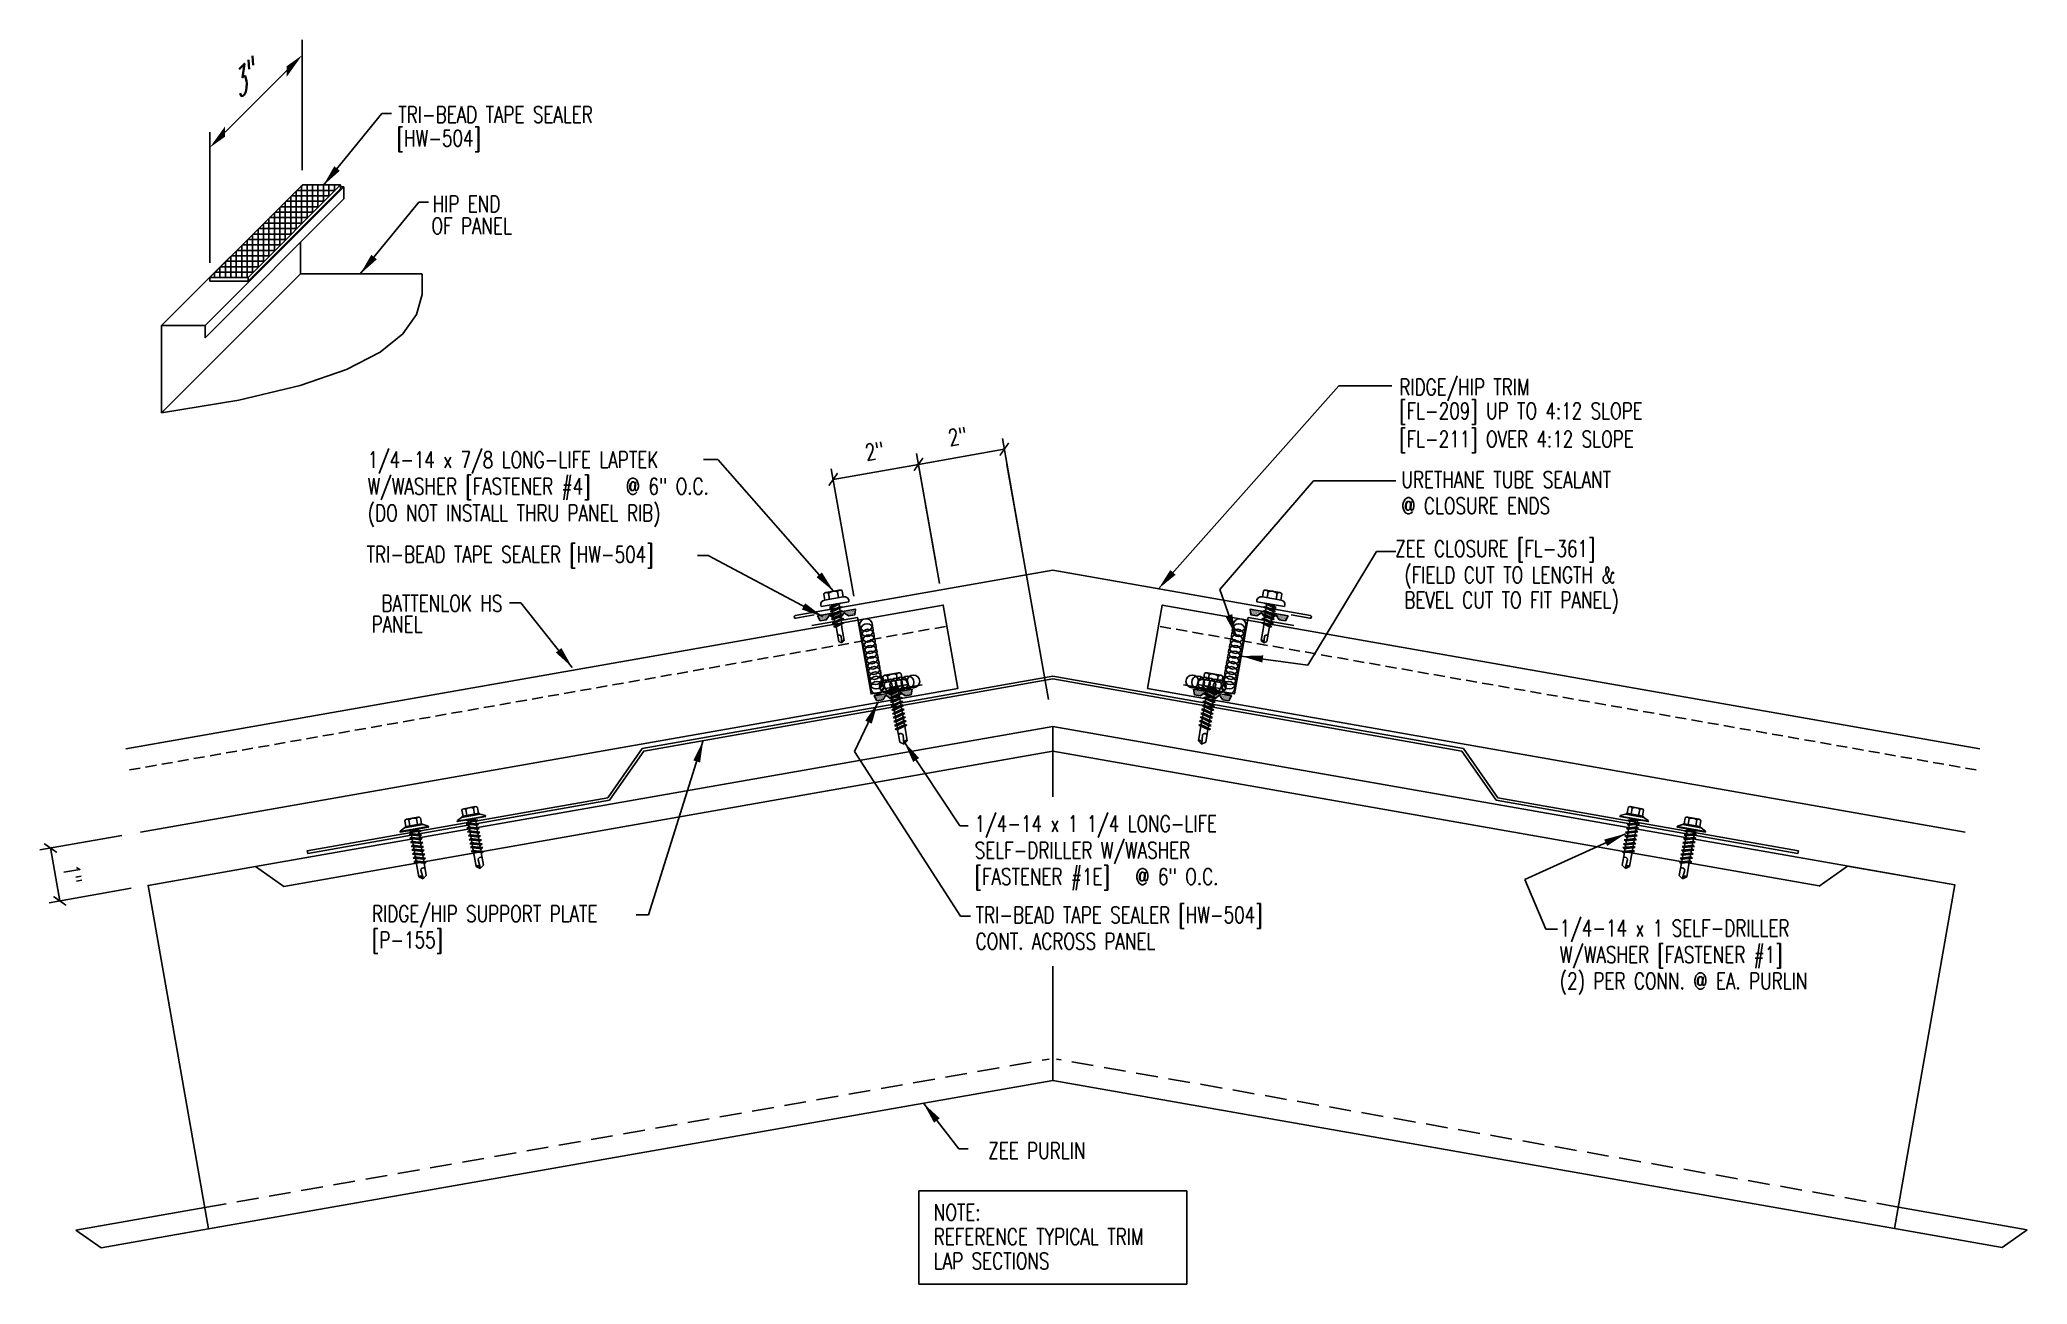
# Model space of a CAD drawing. Header units: inches. Extents: x -0.2 to 45.4, y 9.7 to 38.2.
import ezdxf
from ezdxf.enums import TextEntityAlignment as Align

# ---------------------------------------------------------------- set-up
doc = ezdxf.new("R2010")
doc.units = ezdxf.units.IN
doc.header["$MEASUREMENT"] = 0
doc.linetypes.add('HIDDEN', pattern=[0.375, 0.25, -0.125])
doc.linetypes.add('HIDDEN2', pattern=[0.1875, 0.125, -0.0625])
for name, color, linetype in [('CLO', 3, 'Continuous'), ('DIM', 2, 'Continuous'), ('FASTENER', 9, 'Continuous'), ('PANEL', 11, 'Continuous'), ('PURLIN', 1, 'Continuous'), ('SEALANT', 8, 'Continuous'), ('STLA', 12, 'Continuous'), ('TAPE', 8, 'Continuous'), ('TEXT', 2, 'Continuous'), ('TEXT1', 7, 'Continuous'), ('TRIM', 6, 'Continuous')]:
    doc.layers.add(name, color=color, linetype=linetype)
doc.styles.add('ROMANS', font='ROMANS.SHX', dxfattribs={"width": 0.75, "height": 0.5})
doc.styles.add('TEXT', font='SIMPLEX', dxfattribs={"width": 0.75, "height": 6})
doc.styles.add('TEXT1', font='ROMANS.shx', dxfattribs={"width": 0.75, "height": 0.375})
doc.dimstyles.new('DETAIL', dxfattribs={"dimscale": 4, "dimtxt": 0.375, "dimasz": 0.0625, "dimexe": 0.0625, "dimexo": 0.125, "dimgap": 0.0625, "dimtad": 1, "dimdec": 4, "dimzin": 3, "dimdsep": 46, "dimlunit": 4, "dimtxsty": 'TEXT1', "dimblk": 'ARCHTICK', "dimcen": 0.0625, "dimclrd": 7, "dimclre": 7, "dimclrt": 2, "dimadec": 0, "dimazin": 0, "dimtfac": 0.59375, "dimtdec": 4, "dimtmove": 0, "dimatfit": 3, "dimfxl": 0, "dimfrac": 2, "dimtolj": 1, "dimtzin": 3, "dimarcsym": 0})
doc.dimstyles.new('DETAIL$7', dxfattribs={"dimscale": 4, "dimtxt": 6, "dimasz": 0.125, "dimexe": 0.0625, "dimexo": 0.125, "dimgap": 0.0625, "dimtad": 1, "dimdec": 5, "dimzin": 3, "dimdsep": 46, "dimlunit": 4, "dimtxsty": 'TEXT', "dimblk": 'ARCHTICK', "dimcen": 0.0625, "dimclrd": 7, "dimclre": 7, "dimclrt": 2, "dimadec": 0, "dimazin": 0, "dimtfac": 0.666667, "dimtdec": 5, "dimtmove": 0, "dimatfit": 3, "dimfxl": 0, "dimfrac": 2, "dimtolj": 1, "dimtzin": 3, "dimarcsym": 0})

msp = doc.modelspace()

# ---------------------------------------------------------------- texts
at = {"color": 2, "insert": (0.53446, 19.06828), "char_height": 0.375, "attachment_point": 5, "rotation": 279.965817, "style": 'TEXT1'}
msp.add_mtext('\\A1;1"', dxfattribs=at)
at = {"layer": 'TEXT', "style": 'TEXT1', "width": 0.75}
for s, p in [('TRI-BEAD TAPE SEALER', (8.00877, 36.30708)), ('[HW-504]', (7.97242, 35.7636)), ('HIP END ', (8.7941, 34.25908)), ('OF PANEL', (8.76845, 33.75306)), ('RIDGE/HIP TRIM', (30.96552, 30.05664)), ('[FL-209] UP TO 4:12 SLOPE', (30.96552, 29.51174)), ('[FL-211] OVER 4:12 SLOPE', (30.96552, 28.86352)), ('URETHANE TUBE SEALANT', (31.01223, 27.93508, 0)), ('(DO NOT INSTALL THRU PANEL RIB)', (7.30692, 27.16867)), ('@ CLOSURE ENDS', (31.01223, 27.33508, 0)), ('TRI-BEAD TAPE SEALER [HW-504]', (7.28041, 26.21965)), ('  ZEE CLOSURE [FL-361]', (30.48378, 26.3526)), ('(FIELD CUT TO LENGTH &', (31.08156, 25.7516)), ('BEVEL CUT TO FIT PANEL)', (31.08156, 25.17369)), ('RIDGE/HIP SUPPORT PLATE', (7.40317, 17.98009)), ('TRI-BEAD TAPE SEALER [HW-504]', (21.24796, 17.95425)), ('[P-155]', (7.40317, 17.38009)), ('CONT. ACROSS PANEL', (21.24796, 17.34711))]:
    msp.add_text(s, height=0.375, dxfattribs=at).set_placement(p)
for s, p in [('BATTENLOK HS', (10.39358, 25.09813)), ('PANEL', (8.56274, 24.61977)), ('ZEE PURLIN', (23.76756, 12.54586))]:
    msp.add_text(s, height=0.375, dxfattribs=at).set_placement(p, align=Align.RIGHT)
at = {"layer": 'TEXT1', "color": 2, "style": 'ROMANS', "oblique": 40, "width": 0.75}
msp.add_text('3"', height=0.5, rotation=45, dxfattribs=at).set_placement((4.35298, 36.82906))

# ---------------------------------------------------------------- blocks, each defined once
blk = doc.blocks.new('*X4')
at = {"color": 0}
for p, q in [((-0.434, 0.135), (-0.434, 0.135)), ((-0.434, 0.123), (-0.434, 0.123)), ((-0.422, 0.141), (-0.422, 0.141)), ((-0.422, 0.129), (-0.422, 0.129)), ((-0.422, 0.117), (-0.422, 0.117)), ((-0.422, 0.105), (-0.422, 0.105)), ((-0.422, 0.094), (-0.422, 0.094)), ((-0.422, 0.082), (-0.422, 0.082)), ((-0.41, 0.135), (-0.41, 0.135)), ((-0.41, 0.123), (-0.41, 0.123)), ((-0.41, 0.111), (-0.41, 0.111)), ((-0.41, 0.1), (-0.41, 0.1)), ((-0.41, 0.088), (-0.41, 0.088)), ((-0.41, 0.076), (-0.41, 0.076)), ((-0.41, 0.064), (-0.41, 0.064)), ((-0.41, 0.053), (-0.41, 0.053)), ((-0.41, 0.041), (-0.41, 0.041)), ((-0.398, 0.141), (-0.398, 0.141)), ((-0.398, 0.129), (-0.398, 0.129)), ((-0.398, 0.117), (-0.398, 0.117)), ((-0.398, 0.105), (-0.398, 0.105)), ((-0.398, 0.094), (-0.398, 0.094)), ((-0.398, 0.082), (-0.398, 0.082)), ((-0.398, 0.07), (-0.398, 0.07)), ((-0.398, 0.059), (-0.398, 0.059)), ((-0.398, 0.047), (-0.398, 0.047)), ((-0.398, 0.035), (-0.398, 0.035)), ((-0.398, 0.023), (-0.398, 0.023)), ((-0.387, 0.135), (-0.387, 0.135)), ((-0.387, 0.123), (-0.387, 0.123)), ((-0.387, 0.111), (-0.387, 0.111)), ((-0.387, 0.1), (-0.387, 0.1)), ((-0.387, 0.088), (-0.387, 0.088)), ((-0.387, 0.076), (-0.387, 0.076)), ((-0.387, 0.064), (-0.387, 0.064)), ((-0.387, 0.053), (-0.387, 0.053)), ((-0.387, 0.041), (-0.387, 0.041)), ((-0.387, 0.029), (-0.387, 0.029)), ((-0.375, 0.141), (-0.375, 0.141)), ((-0.375, 0.129), (-0.375, 0.129)), ((-0.375, 0.117), (-0.375, 0.117)), ((-0.375, 0.105), (-0.375, 0.105)), ((-0.375, 0.094), (-0.375, 0.094)), ((-0.375, 0.082), (-0.375, 0.082)), ((-0.375, 0.07), (-0.375, 0.07)), ((-0.375, 0.059), (-0.375, 0.059)), ((-0.375, 0.047), (-0.375, 0.047)), ((-0.375, 0.035), (-0.375, 0.035)), ((-0.375, 0.023), (-0.375, 0.023)), ((-0.363, 0.135), (-0.363, 0.135)), ((-0.363, 0.123), (-0.363, 0.123)), ((-0.363, 0.111), (-0.363, 0.111)), ((-0.363, 0.1), (-0.363, 0.1)), ((-0.363, 0.088), (-0.363, 0.088)), ((-0.363, 0.076), (-0.363, 0.076)), ((-0.363, 0.064), (-0.363, 0.064)), ((-0.363, 0.053), (-0.363, 0.053)), ((-0.363, 0.041), (-0.363, 0.041)), ((-0.363, 0.029), (-0.363, 0.029)), ((-0.352, 0.141), (-0.352, 0.141)), ((-0.352, 0.129), (-0.352, 0.129)), ((-0.352, 0.117), (-0.352, 0.117)), ((-0.352, 0.105), (-0.352, 0.105)), ((-0.352, 0.094), (-0.352, 0.094)), ((-0.352, 0.082), (-0.352, 0.082)), ((-0.352, 0.07), (-0.352, 0.07)), ((-0.352, 0.059), (-0.352, 0.059)), ((-0.352, 0.047), (-0.352, 0.047)), ((-0.352, 0.035), (-0.352, 0.035)), ((-0.352, 0.023), (-0.352, 0.023)), ((-0.34, 0.135), (-0.34, 0.135)), ((-0.34, 0.123), (-0.34, 0.123)), ((-0.34, 0.111), (-0.34, 0.111)), ((-0.34, 0.1), (-0.34, 0.1)), ((-0.34, 0.088), (-0.34, 0.088)), ((-0.34, 0.076), (-0.34, 0.076)), ((-0.34, 0.064), (-0.34, 0.064)), ((-0.34, 0.053), (-0.34, 0.053)), ((-0.34, 0.041), (-0.34, 0.041)), ((-0.34, 0.029), (-0.34, 0.029)), ((-0.328, 0.141), (-0.328, 0.141)), ((-0.328, 0.129), (-0.328, 0.129)), ((-0.328, 0.117), (-0.328, 0.117)), ((-0.328, 0.105), (-0.328, 0.105)), ((-0.328, 0.094), (-0.328, 0.094)), ((-0.328, 0.082), (-0.328, 0.082)), ((-0.328, 0.07), (-0.328, 0.07)), ((-0.328, 0.059), (-0.328, 0.059)), ((-0.328, 0.047), (-0.328, 0.047)), ((-0.328, 0.035), (-0.328, 0.035)), ((-0.328, 0.023), (-0.328, 0.023)), ((-0.316, 0.135), (-0.316, 0.135)), ((-0.316, 0.123), (-0.316, 0.123)), ((-0.316, 0.111), (-0.316, 0.111)), ((-0.316, 0.1), (-0.316, 0.1)), ((-0.316, 0.088), (-0.316, 0.088)), ((-0.316, 0.076), (-0.316, 0.076)), ((-0.316, 0.064), (-0.316, 0.064)), ((-0.316, 0.053), (-0.316, 0.053)), ((-0.316, 0.041), (-0.316, 0.041)), ((-0.316, 0.029), (-0.316, 0.029)), ((-0.305, 0.141), (-0.305, 0.141)), ((-0.305, 0.129), (-0.305, 0.129)), ((-0.305, 0.117), (-0.305, 0.117)), ((-0.305, 0.105), (-0.305, 0.105)), ((-0.305, 0.094), (-0.305, 0.094)), ((-0.305, 0.082), (-0.305, 0.082)), ((-0.305, 0.07), (-0.305, 0.07)), ((-0.305, 0.059), (-0.305, 0.059)), ((-0.305, 0.047), (-0.305, 0.047)), ((-0.305, 0.035), (-0.305, 0.035)), ((-0.305, 0.023), (-0.305, 0.023)), ((-0.293, 0.135), (-0.293, 0.135)), ((-0.293, 0.123), (-0.293, 0.123)), ((-0.293, 0.111), (-0.293, 0.111)), ((-0.293, 0.1), (-0.293, 0.1)), ((-0.293, 0.088), (-0.293, 0.088)), ((-0.293, 0.076), (-0.293, 0.076)), ((-0.293, 0.064), (-0.293, 0.064)), ((-0.293, 0.053), (-0.293, 0.053)), ((-0.293, 0.041), (-0.293, 0.041)), ((-0.293, 0.029), (-0.293, 0.029)), ((-0.281, 0.141), (-0.281, 0.141)), ((-0.281, 0.129), (-0.281, 0.129)), ((-0.281, 0.117), (-0.281, 0.117)), ((-0.281, 0.105), (-0.281, 0.105)), ((-0.281, 0.094), (-0.281, 0.094)), ((-0.281, 0.082), (-0.281, 0.082)), ((-0.281, 0.07), (-0.281, 0.07)), ((-0.281, 0.059), (-0.281, 0.059)), ((-0.281, 0.047), (-0.281, 0.047)), ((-0.281, 0.035), (-0.281, 0.035)), ((-0.281, 0.023), (-0.281, 0.023)), ((-0.27, 0.135), (-0.27, 0.135)), ((-0.27, 0.123), (-0.27, 0.123)), ((-0.27, 0.111), (-0.27, 0.111)), ((-0.27, 0.1), (-0.27, 0.1)), ((-0.27, 0.088), (-0.27, 0.088)), ((-0.27, 0.076), (-0.27, 0.076)), ((-0.27, 0.064), (-0.27, 0.064)), ((-0.27, 0.053), (-0.27, 0.053)), ((-0.27, 0.041), (-0.27, 0.041)), ((-0.27, 0.029), (-0.27, 0.029)), ((-0.258, 0.141), (-0.258, 0.141)), ((-0.258, 0.129), (-0.258, 0.129)), ((-0.258, 0.117), (-0.258, 0.117)), ((-0.258, 0.105), (-0.258, 0.105)), ((-0.258, 0.094), (-0.258, 0.094)), ((-0.258, 0.082), (-0.258, 0.082)), ((-0.258, 0.07), (-0.258, 0.07)), ((-0.258, 0.059), (-0.258, 0.059)), ((-0.258, 0.047), (-0.258, 0.047)), ((-0.258, 0.035), (-0.258, 0.035)), ((-0.258, 0.023), (-0.258, 0.023)), ((-0.246, 0.135), (-0.246, 0.135)), ((-0.246, 0.123), (-0.246, 0.123)), ((-0.246, 0.111), (-0.246, 0.111)), ((-0.246, 0.1), (-0.246, 0.1)), ((-0.246, 0.088), (-0.246, 0.088)), ((-0.246, 0.076), (-0.246, 0.076)), ((-0.246, 0.064), (-0.246, 0.064)), ((-0.246, 0.053), (-0.246, 0.053)), ((-0.246, 0.041), (-0.246, 0.041)), ((-0.234, 0.141), (-0.234, 0.141)), ((-0.234, 0.129), (-0.234, 0.129)), ((-0.234, 0.117), (-0.234, 0.117)), ((-0.234, 0.105), (-0.234, 0.105)), ((-0.234, 0.094), (-0.234, 0.094)), ((-0.234, 0.082), (-0.234, 0.082)), ((-0.234, 0.07), (-0.234, 0.07)), ((-0.234, 0.059), (-0.234, 0.059)), ((-0.234, 0.047), (-0.234, 0.047)), ((-0.223, 0.135), (-0.223, 0.135)), ((-0.223, 0.123), (-0.223, 0.123)), ((-0.223, 0.111), (-0.223, 0.111)), ((-0.223, 0.1), (-0.223, 0.1)), ((-0.223, 0.088), (-0.223, 0.088)), ((-0.223, 0.076), (-0.223, 0.076)), ((-0.223, 0.064), (-0.223, 0.064)), ((-0.211, 0.141), (-0.211, 0.141)), ((-0.211, 0.129), (-0.211, 0.129)), ((-0.211, 0.117), (-0.211, 0.117)), ((-0.211, 0.105), (-0.211, 0.105)), ((-0.211, 0.094), (-0.211, 0.094)), ((-0.211, 0.082), (-0.211, 0.082)), ((-0.211, 0.07), (-0.211, 0.07)), ((-0.199, 0.135), (-0.199, 0.135)), ((-0.199, 0.123), (-0.199, 0.123)), ((-0.199, 0.111), (-0.199, 0.111)), ((-0.199, 0.1), (-0.199, 0.1)), ((-0.199, 0.088), (-0.199, 0.088)), ((-0.188, 0.141), (-0.188, 0.141)), ((-0.188, 0.129), (-0.188, 0.129)), ((-0.188, 0.117), (-0.188, 0.117)), ((-0.188, 0.105), (-0.188, 0.105)), ((-0.188, 0.094), (-0.188, 0.094)), ((-0.176, 0.135), (-0.176, 0.135)), ((-0.176, 0.123), (-0.176, 0.123)), ((-0.176, 0.111), (-0.176, 0.111)), ((-0.164, 0.141), (-0.164, 0.141)), ((-0.164, 0.129), (-0.164, 0.129)), ((-0.164, 0.117), (-0.164, 0.117)), ((-0.164, 0.105), (-0.164, 0.105)), ((-0.152, 0.135), (-0.152, 0.135)), ((-0.152, 0.123), (-0.152, 0.123)), ((-0.152, 0.111), (-0.152, 0.111)), ((-0.152, 0.1), (-0.152, 0.1)), ((-0.141, 0.141), (-0.141, 0.141)), ((-0.141, 0.129), (-0.141, 0.129)), ((-0.141, 0.117), (-0.141, 0.117)), ((-0.141, 0.105), (-0.141, 0.105)), ((-0.141, 0.094), (-0.141, 0.094)), ((-0.141, 0.082), (-0.141, 0.082)), ((-0.129, 0.135), (-0.129, 0.135)), ((-0.129, 0.123), (-0.129, 0.123)), ((-0.129, 0.111), (-0.129, 0.111)), ((-0.129, 0.1), (-0.129, 0.1)), ((-0.129, 0.088), (-0.129, 0.088)), ((-0.129, 0.076), (-0.129, 0.076)), ((-0.117, 0.141), (-0.117, 0.141)), ((-0.117, 0.129), (-0.117, 0.129)), ((-0.117, 0.117), (-0.117, 0.117)), ((-0.117, 0.105), (-0.117, 0.105)), ((-0.117, 0.094), (-0.117, 0.094)), ((-0.117, 0.082), (-0.117, 0.082)), ((-0.117, 0.07), (-0.117, 0.07)), ((-0.117, 0.059), (-0.117, 0.059)), ((-0.105, 0.135), (-0.105, 0.135)), ((-0.105, 0.123), (-0.105, 0.123)), ((-0.105, 0.111), (-0.105, 0.111)), ((-0.105, 0.1), (-0.105, 0.1)), ((-0.105, 0.088), (-0.105, 0.088)), ((-0.105, 0.076), (-0.105, 0.076)), ((-0.105, 0.064), (-0.105, 0.064)), ((-0.105, 0.053), (-0.105, 0.053)), ((-0.094, 0.141), (-0.094, 0.141)), ((-0.094, 0.129), (-0.094, 0.129)), ((-0.094, 0.117), (-0.094, 0.117)), ((-0.094, 0.105), (-0.094, 0.105)), ((-0.094, 0.094), (-0.094, 0.094)), ((-0.094, 0.082), (-0.094, 0.082)), ((-0.094, 0.07), (-0.094, 0.07)), ((-0.094, 0.059), (-0.094, 0.059)), ((-0.094, 0.047), (-0.094, 0.047)), ((-0.094, 0.035), (-0.094, 0.035)), ((-0.082, 0.135), (-0.082, 0.135)), ((-0.082, 0.123), (-0.082, 0.123)), ((-0.082, 0.111), (-0.082, 0.111)), ((-0.082, 0.1), (-0.082, 0.1)), ((-0.082, 0.088), (-0.082, 0.088)), ((-0.082, 0.076), (-0.082, 0.076)), ((-0.082, 0.064), (-0.082, 0.064)), ((-0.082, 0.053), (-0.082, 0.053)), ((-0.082, 0.041), (-0.082, 0.041)), ((-0.082, 0.029), (-0.082, 0.029)), ((-0.07, 0.141), (-0.07, 0.141)), ((-0.07, 0.129), (-0.07, 0.129)), ((-0.07, 0.117), (-0.07, 0.117)), ((-0.07, 0.105), (-0.07, 0.105)), ((-0.07, 0.094), (-0.07, 0.094)), ((-0.07, 0.082), (-0.07, 0.082)), ((-0.07, 0.07), (-0.07, 0.07)), ((-0.07, 0.059), (-0.07, 0.059)), ((-0.07, 0.047), (-0.07, 0.047)), ((-0.07, 0.035), (-0.07, 0.035)), ((-0.07, 0.023), (-0.07, 0.023)), ((-0.059, 0.135), (-0.059, 0.135)), ((-0.059, 0.123), (-0.059, 0.123)), ((-0.059, 0.111), (-0.059, 0.111)), ((-0.059, 0.1), (-0.059, 0.1)), ((-0.059, 0.088), (-0.059, 0.088)), ((-0.059, 0.076), (-0.059, 0.076)), ((-0.059, 0.064), (-0.059, 0.064)), ((-0.059, 0.053), (-0.059, 0.053)), ((-0.059, 0.041), (-0.059, 0.041)), ((-0.059, 0.029), (-0.059, 0.029)), ((-0.047, 0.141), (-0.047, 0.141)), ((-0.047, 0.129), (-0.047, 0.129)), ((-0.047, 0.117), (-0.047, 0.117)), ((-0.047, 0.105), (-0.047, 0.105)), ((-0.047, 0.094), (-0.047, 0.094)), ((-0.047, 0.082), (-0.047, 0.082)), ((-0.047, 0.07), (-0.047, 0.07)), ((-0.047, 0.059), (-0.047, 0.059)), ((-0.047, 0.047), (-0.047, 0.047)), ((-0.047, 0.035), (-0.047, 0.035)), ((-0.047, 0.023), (-0.047, 0.023)), ((-0.035, 0.135), (-0.035, 0.135)), ((-0.035, 0.123), (-0.035, 0.123)), ((-0.035, 0.111), (-0.035, 0.111)), ((-0.035, 0.1), (-0.035, 0.1)), ((-0.035, 0.088), (-0.035, 0.088)), ((-0.035, 0.076), (-0.035, 0.076)), ((-0.035, 0.064), (-0.035, 0.064)), ((-0.035, 0.053), (-0.035, 0.053)), ((-0.035, 0.041), (-0.035, 0.041)), ((-0.035, 0.029), (-0.035, 0.029)), ((-0.023, 0.141), (-0.023, 0.141)), ((-0.023, 0.129), (-0.023, 0.129)), ((-0.023, 0.117), (-0.023, 0.117)), ((-0.023, 0.105), (-0.023, 0.105)), ((-0.023, 0.094), (-0.023, 0.094)), ((-0.023, 0.082), (-0.023, 0.082)), ((-0.023, 0.07), (-0.023, 0.07)), ((-0.023, 0.059), (-0.023, 0.059)), ((-0.023, 0.047), (-0.023, 0.047)), ((-0.023, 0.035), (-0.023, 0.035)), ((-0.023, 0.023), (-0.023, 0.023)), ((-0.012, 0.135), (-0.012, 0.135)), ((-0.012, 0.123), (-0.012, 0.123)), ((-0.012, 0.111), (-0.012, 0.111)), ((-0.012, 0.1), (-0.012, 0.1)), ((-0.012, 0.088), (-0.012, 0.088)), ((-0.012, 0.076), (-0.012, 0.076)), ((-0.012, 0.064), (-0.012, 0.064)), ((-0.012, 0.053), (-0.012, 0.053)), ((-0.012, 0.041), (-0.012, 0.041)), ((-0.012, 0.029), (-0.012, 0.029)), ((0, 0.141), (0, 0.141)), ((0, 0.129), (0, 0.129)), ((0, 0.117), (0, 0.117)), ((0, 0.105), (0, 0.105)), ((0, 0.094), (0, 0.094)), ((0, 0.082), (0, 0.082)), ((0, 0.07), (0, 0.07)), ((0, 0.059), (0, 0.059)), ((0, 0.047), (0, 0.047)), ((0, 0.035), (0, 0.035)), ((0, 0.023), (0, 0.023)), ((0.012, 0.135), (0.012, 0.135)), ((0.012, 0.123), (0.012, 0.123)), ((0.012, 0.111), (0.012, 0.111)), ((0.012, 0.1), (0.012, 0.1)), ((0.012, 0.088), (0.012, 0.088)), ((0.012, 0.076), (0.012, 0.076)), ((0.012, 0.064), (0.012, 0.064)), ((0.012, 0.053), (0.012, 0.053)), ((0.012, 0.041), (0.012, 0.041)), ((0.012, 0.029), (0.012, 0.029)), ((0.023, 0.141), (0.023, 0.141)), ((0.023, 0.129), (0.023, 0.129)), ((0.023, 0.117), (0.023, 0.117)), ((0.023, 0.105), (0.023, 0.105)), ((0.023, 0.094), (0.023, 0.094)), ((0.023, 0.082), (0.023, 0.082)), ((0.023, 0.07), (0.023, 0.07)), ((0.023, 0.059), (0.023, 0.059)), ((0.023, 0.047), (0.023, 0.047)), ((0.023, 0.035), (0.023, 0.035)), ((0.023, 0.023), (0.023, 0.023)), ((0.035, 0.135), (0.035, 0.135)), ((0.035, 0.123), (0.035, 0.123)), ((0.035, 0.111), (0.035, 0.111)), ((0.035, 0.1), (0.035, 0.1)), ((0.035, 0.088), (0.035, 0.088)), ((0.035, 0.076), (0.035, 0.076)), ((0.035, 0.064), (0.035, 0.064)), ((0.035, 0.053), (0.035, 0.053)), ((0.035, 0.041), (0.035, 0.041)), ((0.035, 0.029), (0.035, 0.029)), ((0.047, 0.141), (0.047, 0.141)), ((0.047, 0.129), (0.047, 0.129)), ((0.047, 0.117), (0.047, 0.117)), ((0.047, 0.105), (0.047, 0.105)), ((0.047, 0.094), (0.047, 0.094)), ((0.047, 0.082), (0.047, 0.082)), ((0.047, 0.07), (0.047, 0.07)), ((0.047, 0.059), (0.047, 0.059)), ((0.047, 0.047), (0.047, 0.047)), ((0.047, 0.035), (0.047, 0.035)), ((0.047, 0.023), (0.047, 0.023)), ((0.059, 0.135), (0.059, 0.135)), ((0.059, 0.123), (0.059, 0.123)), ((0.059, 0.111), (0.059, 0.111)), ((0.059, 0.1), (0.059, 0.1)), ((0.059, 0.088), (0.059, 0.088)), ((0.059, 0.076), (0.059, 0.076)), ((0.059, 0.064), (0.059, 0.064)), ((0.059, 0.053), (0.059, 0.053)), ((0.059, 0.041), (0.059, 0.041)), ((0.059, 0.029), (0.059, 0.029)), ((0.07, 0.141), (0.07, 0.141)), ((0.07, 0.129), (0.07, 0.129)), ((0.07, 0.117), (0.07, 0.117)), ((0.07, 0.105), (0.07, 0.105)), ((0.07, 0.094), (0.07, 0.094)), ((0.07, 0.082), (0.07, 0.082)), ((0.07, 0.07), (0.07, 0.07)), ((0.07, 0.059), (0.07, 0.059)), ((0.07, 0.047), (0.07, 0.047)), ((0.07, 0.035), (0.07, 0.035)), ((0.07, 0.023), (0.07, 0.023)), ((0.082, 0.135), (0.082, 0.135)), ((0.082, 0.123), (0.082, 0.123)), ((0.082, 0.111), (0.082, 0.111)), ((0.082, 0.1), (0.082, 0.1)), ((0.082, 0.088), (0.082, 0.088)), ((0.082, 0.076), (0.082, 0.076)), ((0.082, 0.064), (0.082, 0.064)), ((0.082, 0.053), (0.082, 0.053)), ((0.082, 0.041), (0.082, 0.041)), ((0.082, 0.029), (0.082, 0.029)), ((0.094, 0.141), (0.094, 0.141)), ((0.094, 0.129), (0.094, 0.129)), ((0.094, 0.117), (0.094, 0.117)), ((0.094, 0.105), (0.094, 0.105)), ((0.094, 0.094), (0.094, 0.094)), ((0.094, 0.082), (0.094, 0.082)), ((0.094, 0.07), (0.094, 0.07)), ((0.094, 0.059), (0.094, 0.059)), ((0.094, 0.047), (0.094, 0.047)), ((0.094, 0.035), (0.094, 0.035)), ((0.105, 0.135), (0.105, 0.135)), ((0.105, 0.123), (0.105, 0.123)), ((0.105, 0.111), (0.105, 0.111)), ((0.105, 0.1), (0.105, 0.1)), ((0.105, 0.088), (0.105, 0.088)), ((0.105, 0.076), (0.105, 0.076)), ((0.105, 0.064), (0.105, 0.064)), ((0.105, 0.053), (0.105, 0.053)), ((0.117, 0.141), (0.117, 0.141)), ((0.117, 0.129), (0.117, 0.129)), ((0.117, 0.117), (0.117, 0.117)), ((0.117, 0.105), (0.117, 0.105)), ((0.117, 0.094), (0.117, 0.094)), ((0.117, 0.082), (0.117, 0.082)), ((0.117, 0.07), (0.117, 0.07)), ((0.117, 0.059), (0.117, 0.059)), ((0.129, 0.135), (0.129, 0.135)), ((0.129, 0.123), (0.129, 0.123)), ((0.129, 0.111), (0.129, 0.111)), ((0.129, 0.1), (0.129, 0.1)), ((0.129, 0.088), (0.129, 0.088)), ((0.129, 0.076), (0.129, 0.076)), ((0.141, 0.141), (0.141, 0.141)), ((0.141, 0.129), (0.141, 0.129)), ((0.141, 0.117), (0.141, 0.117)), ((0.141, 0.105), (0.141, 0.105)), ((0.141, 0.094), (0.141, 0.094)), ((0.141, 0.082), (0.141, 0.082)), ((0.152, 0.135), (0.152, 0.135)), ((0.152, 0.123), (0.152, 0.123)), ((0.152, 0.111), (0.152, 0.111)), ((0.152, 0.1), (0.152, 0.1)), ((0.164, 0.141), (0.164, 0.141)), ((0.164, 0.129), (0.164, 0.129)), ((0.164, 0.117), (0.164, 0.117)), ((0.164, 0.105), (0.164, 0.105)), ((0.176, 0.135), (0.176, 0.135)), ((0.176, 0.123), (0.176, 0.123)), ((0.176, 0.111), (0.176, 0.111)), ((0.188, 0.141), (0.188, 0.141)), ((0.188, 0.129), (0.188, 0.129)), ((0.188, 0.117), (0.188, 0.117)), ((0.188, 0.105), (0.188, 0.105)), ((0.188, 0.094), (0.188, 0.094)), ((0.199, 0.135), (0.199, 0.135)), ((0.199, 0.123), (0.199, 0.123)), ((0.199, 0.111), (0.199, 0.111)), ((0.199, 0.1), (0.199, 0.1)), ((0.199, 0.088), (0.199, 0.088)), ((0.211, 0.141), (0.211, 0.141)), ((0.211, 0.129), (0.211, 0.129)), ((0.211, 0.117), (0.211, 0.117)), ((0.211, 0.105), (0.211, 0.105)), ((0.211, 0.094), (0.211, 0.094)), ((0.211, 0.082), (0.211, 0.082)), ((0.211, 0.07), (0.211, 0.07)), ((0.223, 0.135), (0.223, 0.135)), ((0.223, 0.123), (0.223, 0.123)), ((0.223, 0.111), (0.223, 0.111)), ((0.223, 0.1), (0.223, 0.1)), ((0.223, 0.088), (0.223, 0.088)), ((0.223, 0.076), (0.223, 0.076)), ((0.223, 0.064), (0.223, 0.064)), ((0.234, 0.141), (0.234, 0.141)), ((0.234, 0.129), (0.234, 0.129)), ((0.234, 0.117), (0.234, 0.117)), ((0.234, 0.105), (0.234, 0.105)), ((0.234, 0.094), (0.234, 0.094)), ((0.234, 0.082), (0.234, 0.082)), ((0.234, 0.07), (0.234, 0.07)), ((0.234, 0.059), (0.234, 0.059)), ((0.234, 0.047), (0.234, 0.047)), ((0.246, 0.135), (0.246, 0.135)), ((0.246, 0.123), (0.246, 0.123)), ((0.246, 0.111), (0.246, 0.111)), ((0.246, 0.1), (0.246, 0.1)), ((0.246, 0.088), (0.246, 0.088)), ((0.246, 0.076), (0.246, 0.076)), ((0.246, 0.064), (0.246, 0.064)), ((0.246, 0.053), (0.246, 0.053)), ((0.246, 0.041), (0.246, 0.041)), ((0.258, 0.141), (0.258, 0.141)), ((0.258, 0.129), (0.258, 0.129)), ((0.258, 0.117), (0.258, 0.117)), ((0.258, 0.105), (0.258, 0.105)), ((0.258, 0.094), (0.258, 0.094)), ((0.258, 0.082), (0.258, 0.082)), ((0.258, 0.07), (0.258, 0.07)), ((0.258, 0.059), (0.258, 0.059)), ((0.258, 0.047), (0.258, 0.047)), ((0.258, 0.035), (0.258, 0.035)), ((0.258, 0.023), (0.258, 0.023)), ((0.27, 0.135), (0.27, 0.135)), ((0.27, 0.123), (0.27, 0.123)), ((0.27, 0.111), (0.27, 0.111)), ((0.27, 0.1), (0.27, 0.1)), ((0.27, 0.088), (0.27, 0.088)), ((0.27, 0.076), (0.27, 0.076)), ((0.27, 0.064), (0.27, 0.064)), ((0.27, 0.053), (0.27, 0.053)), ((0.27, 0.041), (0.27, 0.041)), ((0.27, 0.029), (0.27, 0.029)), ((0.281, 0.141), (0.281, 0.141)), ((0.281, 0.129), (0.281, 0.129)), ((0.281, 0.117), (0.281, 0.117)), ((0.281, 0.105), (0.281, 0.105)), ((0.281, 0.094), (0.281, 0.094)), ((0.281, 0.082), (0.281, 0.082)), ((0.281, 0.07), (0.281, 0.07)), ((0.281, 0.059), (0.281, 0.059)), ((0.281, 0.047), (0.281, 0.047)), ((0.281, 0.035), (0.281, 0.035)), ((0.281, 0.023), (0.281, 0.023)), ((0.293, 0.135), (0.293, 0.135)), ((0.293, 0.123), (0.293, 0.123)), ((0.293, 0.111), (0.293, 0.111)), ((0.293, 0.1), (0.293, 0.1)), ((0.293, 0.088), (0.293, 0.088)), ((0.293, 0.076), (0.293, 0.076)), ((0.293, 0.064), (0.293, 0.064)), ((0.293, 0.053), (0.293, 0.053)), ((0.293, 0.041), (0.293, 0.041)), ((0.293, 0.029), (0.293, 0.029)), ((0.305, 0.141), (0.305, 0.141)), ((0.305, 0.129), (0.305, 0.129)), ((0.305, 0.117), (0.305, 0.117)), ((0.305, 0.105), (0.305, 0.105)), ((0.305, 0.094), (0.305, 0.094)), ((0.305, 0.082), (0.305, 0.082)), ((0.305, 0.07), (0.305, 0.07)), ((0.305, 0.059), (0.305, 0.059)), ((0.305, 0.047), (0.305, 0.047)), ((0.305, 0.035), (0.305, 0.035)), ((0.305, 0.023), (0.305, 0.023)), ((0.316, 0.135), (0.316, 0.135)), ((0.316, 0.123), (0.316, 0.123)), ((0.316, 0.111), (0.316, 0.111)), ((0.316, 0.1), (0.316, 0.1)), ((0.316, 0.088), (0.316, 0.088)), ((0.316, 0.076), (0.316, 0.076)), ((0.316, 0.064), (0.316, 0.064)), ((0.316, 0.053), (0.316, 0.053)), ((0.316, 0.041), (0.316, 0.041)), ((0.316, 0.029), (0.316, 0.029)), ((0.328, 0.141), (0.328, 0.141)), ((0.328, 0.129), (0.328, 0.129)), ((0.328, 0.117), (0.328, 0.117)), ((0.328, 0.105), (0.328, 0.105)), ((0.328, 0.094), (0.328, 0.094)), ((0.328, 0.082), (0.328, 0.082)), ((0.328, 0.07), (0.328, 0.07)), ((0.328, 0.059), (0.328, 0.059)), ((0.328, 0.047), (0.328, 0.047)), ((0.328, 0.035), (0.328, 0.035)), ((0.328, 0.023), (0.328, 0.023)), ((0.34, 0.135), (0.34, 0.135)), ((0.34, 0.123), (0.34, 0.123)), ((0.34, 0.111), (0.34, 0.111)), ((0.34, 0.1), (0.34, 0.1)), ((0.34, 0.088), (0.34, 0.088)), ((0.34, 0.076), (0.34, 0.076)), ((0.34, 0.064), (0.34, 0.064)), ((0.34, 0.053), (0.34, 0.053)), ((0.34, 0.041), (0.34, 0.041)), ((0.34, 0.029), (0.34, 0.029)), ((0.352, 0.141), (0.352, 0.141)), ((0.352, 0.129), (0.352, 0.129)), ((0.352, 0.117), (0.352, 0.117)), ((0.352, 0.105), (0.352, 0.105)), ((0.352, 0.094), (0.352, 0.094)), ((0.352, 0.082), (0.352, 0.082)), ((0.352, 0.07), (0.352, 0.07)), ((0.352, 0.059), (0.352, 0.059)), ((0.352, 0.047), (0.352, 0.047)), ((0.352, 0.035), (0.352, 0.035)), ((0.352, 0.023), (0.352, 0.023)), ((0.363, 0.135), (0.363, 0.135)), ((0.363, 0.123), (0.363, 0.123)), ((0.363, 0.111), (0.363, 0.111)), ((0.363, 0.1), (0.363, 0.1)), ((0.363, 0.088), (0.363, 0.088)), ((0.363, 0.076), (0.363, 0.076)), ((0.363, 0.064), (0.363, 0.064)), ((0.363, 0.053), (0.363, 0.053)), ((0.363, 0.041), (0.363, 0.041)), ((0.363, 0.029), (0.363, 0.029)), ((0.375, 0.141), (0.375, 0.141)), ((0.375, 0.129), (0.375, 0.129)), ((0.375, 0.117), (0.375, 0.117)), ((0.375, 0.105), (0.375, 0.105)), ((0.375, 0.094), (0.375, 0.094)), ((0.375, 0.082), (0.375, 0.082)), ((0.375, 0.07), (0.375, 0.07)), ((0.375, 0.059), (0.375, 0.059)), ((0.375, 0.047), (0.375, 0.047)), ((0.375, 0.035), (0.375, 0.035)), ((0.375, 0.023), (0.375, 0.023)), ((0.387, 0.135), (0.387, 0.135)), ((0.387, 0.123), (0.387, 0.123)), ((0.387, 0.111), (0.387, 0.111)), ((0.387, 0.1), (0.387, 0.1)), ((0.387, 0.088), (0.387, 0.088)), ((0.387, 0.076), (0.387, 0.076)), ((0.387, 0.064), (0.387, 0.064)), ((0.387, 0.053), (0.387, 0.053)), ((0.387, 0.041), (0.387, 0.041)), ((0.387, 0.029), (0.387, 0.029)), ((0.398, 0.141), (0.398, 0.141)), ((0.398, 0.129), (0.398, 0.129)), ((0.398, 0.117), (0.398, 0.117)), ((0.398, 0.105), (0.398, 0.105)), ((0.398, 0.094), (0.398, 0.094)), ((0.398, 0.082), (0.398, 0.082)), ((0.398, 0.07), (0.398, 0.07)), ((0.398, 0.059), (0.398, 0.059)), ((0.398, 0.047), (0.398, 0.047)), ((0.398, 0.035), (0.398, 0.035)), ((0.398, 0.023), (0.398, 0.023)), ((0.41, 0.135), (0.41, 0.135)), ((0.41, 0.123), (0.41, 0.123)), ((0.41, 0.111), (0.41, 0.111)), ((0.41, 0.1), (0.41, 0.1)), ((0.41, 0.088), (0.41, 0.088)), ((0.41, 0.076), (0.41, 0.076)), ((0.41, 0.064), (0.41, 0.064)), ((0.41, 0.053), (0.41, 0.053)), ((0.41, 0.041), (0.41, 0.041)), ((0.422, 0.141), (0.422, 0.141)), ((0.422, 0.129), (0.422, 0.129)), ((0.422, 0.117), (0.422, 0.117)), ((0.422, 0.105), (0.422, 0.105)), ((0.422, 0.094), (0.422, 0.094)), ((0.422, 0.082), (0.422, 0.082)), ((0.434, 0.135), (0.434, 0.135)), ((0.434, 0.123), (0.434, 0.123))]:
    blk.add_line(p, q, dxfattribs=at)
blk = doc.blocks.new('MB_DBTAP')
at = {"layer": 'TAPE', "color": 9}
blk.add_lwpolyline([(-0.403, 0.018), (-0.442, 0.141), (0.442, 0.141), (0.403, 0.018), (0.26, 0.018), (0.17, 0.109), (0.079, 0.018), (0, 0.018), (-0.079, 0.018), (-0.17, 0.109), (-0.26, 0.018)], close=True, dxfattribs=at)
at = {"layer": 'TAPE', "color": 251}
blk.add_blockref('*X4', (0, 0), dxfattribs=at)
blk = doc.blocks.new('MB_DW4')
at = {"layer": 'FASTENER'}
for p, q in [((-0.326, 0.071), (-0.326, 0.037)), ((-0.326, 0.037), (0.322, 0.037)), ((-0.226, 0.171), (0.214, 0.171)), ((-0.217, 0.305), (-0.217, 0.171)), ((-0.163, 0.337), (0.159, 0.337)), ((-0.141, -0.014), (0.037, 0.037)), ((-0.108, 0.305), (-0.108, 0.171)), ((-0.105, -0.034), (0.137, 0.035)), ((-0.088, 0.037), (-0.088, 0.001)), ((-0.088, 0.037), (0.085, 0.037)), ((0.085, 0.037), (0.134, 0.037)), ((0.085, 0.02), (0.085, -0.041)), ((0.105, 0.305), (0.105, 0.171)), ((0.137, 0.035), (0.134, 0.037)), ((0.214, 0.305), (0.214, 0.171)), ((0.322, 0.071), (0.322, 0.037)), ((-0.105, -0.034), (-0.141, -0.014)), ((-0.141, -0.105), (0.102, -0.036)), ((-0.105, -0.125), (-0.141, -0.105)), ((-0.141, -0.196), (0.102, -0.127)), ((-0.105, -0.216), (-0.141, -0.196)), ((-0.141, -0.287), (0.102, -0.217)), ((-0.105, -0.307), (-0.141, -0.287)), ((-0.141, -0.378), (0.102, -0.308)), ((-0.105, -0.398), (-0.141, -0.378)), ((-0.122, -0.463), (0.089, -0.403)), ((-0.105, -0.125), (0.137, -0.056)), ((-0.105, -0.216), (0.137, -0.147)), ((-0.105, -0.307), (0.137, -0.238)), ((-0.105, -0.398), (0.137, -0.328)), ((-0.088, -0.029), (-0.088, -0.09)), ((-0.088, -0.12), (-0.088, -0.181)), ((-0.084, -0.27), (-0.088, -0.211)), ((-0.086, -0.483), (0.124, -0.423)), ((-0.078, -0.36), (-0.082, -0.3)), ((-0.071, -0.449), (-0.075, -0.389)), ((0.063, -0.515), (0.068, -0.439)), ((0.071, -0.408), (0.075, -0.346)), ((0.077, -0.315), (0.082, -0.253)), ((0.084, -0.223), (0.085, -0.211)), ((0.085, -0.071), (0.085, -0.131)), ((0.085, -0.162), (0.085, -0.211)), ((0.124, -0.423), (0.089, -0.403)), ((0.137, -0.056), (0.102, -0.036)), ((0.137, -0.147), (0.102, -0.127)), ((0.137, -0.238), (0.102, -0.217)), ((0.137, -0.328), (0.102, -0.308)), ((-0.086, -0.483), (-0.122, -0.463)), ((-0.066, -0.516), (-0.069, -0.478)), ((-0.066, -0.516), (-0.066, -0.82)), ((-0.002, -0.866), (-0.066, -0.82)), ((-0.003, -0.854), (0.009, -0.714)), ((-0.002, -0.866), (0.063, -0.82)), ((0.063, -0.516), (0.063, -0.82))]:
    blk.add_line(p, q, dxfattribs=at)
for centre, radius, start, end in [((-0.226, 0.071), 0.1, 90, 180), ((-0.163, 0.274), 0.0628, 29.8754, 150.1246), ((-0.002, 0.141), 0.196, 56.9974, 123.0026), ((0.159, 0.274), 0.0628, 29.8754, 150.1246), ((0.222, 0.071), 0.1, 0, 90), ((-0.036, -0.723), 0.0461, 11.1445, 130.906), ((0.039, -0.855), 0.0422, 55.4585, 194.8454), ((0.073, -0.516), 0.01, 175.9484, 180)]:
    blk.add_arc(centre, radius, start, end, dxfattribs=at)
blk = doc.blocks.new('_ArchTick')
at = {"color": 0, "linetype": 'ByBlock', "const_width": 0.15}
blk.add_lwpolyline([(-0.5, -0.5), (0.5, 0.5)], dxfattribs=at)
blk = doc.blocks.new('*D8')
at = {"layer": 'DEFPOINTS', "color": 0}
for p in [(19.937, 28.473), (20.506, 25.245), (18.54, 24.96)]:
    blk.add_point(p, dxfattribs=at)
at = {"layer": 'DIM', "color": 7, "lineweight": -2}
for p, q in [((20.419, 25.738), (19.893, 28.719)), ((18.453, 25.452), (17.938, 28.374)), ((17.981, 28.128), (19.937, 28.473))]:
    blk.add_line(p, q, dxfattribs=at)
at = {"layer": 'DIM', "color": 7, "lineweight": -2, "xscale": 0.25, "yscale": 0.25, "zscale": 0.25}
for p, rotation in [((17.981, 28.128), 190), ((19.937, 28.473), 10)]:
    blk.add_blockref('_ArchTick', p, dxfattribs=dict(at, rotation=rotation))
at = {"layer": 'DIM', "color": 2, "insert": (18.836, 28.759), "char_height": 0.375, "attachment_point": 5, "rotation": 10, "style": 'TEXT1'}
blk.add_mtext('\\A1; 2"', dxfattribs=at)
blk = doc.blocks.new('FD-F4')
at = {"layer": 'TEXT', "style": 'TEXT1', "width": 0.75}
for s, p in [('1/4-14 x 7/8 LONG-LIFE LAPTEK', (0.005, -0.041)), ('W/WASHER [FASTENER #4]', (0.005, -0.193))]:
    blk.add_text(s, height=0.09375, dxfattribs=at).set_placement(p)
blk.add_attdef('(QUANTITY)', (1.485, -0.193), '', height=0.0938, dxfattribs=at)
at = {"layer": 'TEXT', "style": 'TEXT1', "flags": 1}
for tag, p in [('Color', (0.062, -0.435)), ('Calc', (0.062, -0.435)), ('Opt1', (0.062, -0.435)), ('Opt2', (0.062, -0.435)), ('Opt3', (0.062, -0.435)), ('Description', (0.062, -0.435)), ('Multiple', (0.062, -0.435)), ('Part', (0.062, -0.435)), ('Spare1', (0.062, -0.622)), ('Spare2', (0.062, -0.622)), ('Spare3', (0.062, -0.622)), ('Spare4', (0.062, -0.622)), ('Spare5', (0.062, -0.622)), ('Spare6', (0.062, -0.622)), ('Spare7', (0.062, -0.622)), ('Spare8', (0.062, -0.622)), ('Spare9', (0.062, -0.622)), ('Spare10', (0.062, -0.622))]:
    blk.add_attdef(tag, p, '', height=0.0938, dxfattribs=at)
blk = doc.blocks.new('A$C30686E82')
for p, q in [((-2.715, 0.761), (3.437, 0.761)), ((-2.715, 0.761), (-2.715, -1.379)), ((3.437, 0.761), (3.437, -1.379)), ((-2.715, -1.379), (3.437, -1.379))]:
    blk.add_line(p, q)
at = {"layer": 'TEXT', "style": 'TEXT1', "width": 0.75}
for s, p in [('NOTE:', (-2.368, 0.081)), ('REFERENCE TYPICAL TRIM', (-2.368, -0.477)), ('LAP SECTIONS', (-2.368, -1.035))]:
    blk.add_text(s, height=0.375, dxfattribs=at).set_placement(p)
blk = doc.blocks.new('SD9')
at = {"layer": 'FASTENER'}
for p, q in [((-0.217, 0.114), (-0.326, 0.059)), ((-0.326, 0.059), (-0.326, 0.049)), ((-0.326, 0.049), (0.326, 0.049)), ((-0.217, 0.114), (0.217, 0.114)), ((-0.193, 0.137), (0.193, 0.137)), ((-0.193, 0.119), (0.193, 0.119)), ((-0.181, 0.276), (-0.181, 0.137)), ((-0.181, 0.137), (0.181, 0.137)), ((-0.139, -0.016), (0.046, 0.037)), ((-0.135, 0.302), (0.135, 0.302)), ((-0.104, -0.036), (0.139, 0.033)), ((-0.089, 0.276), (-0.089, 0.137)), ((-0.086, 0.037), (-0.086, -0.001)), ((-0.086, 0.037), (0.086, 0.037)), ((0.086, 0.037), (0.133, 0.037)), ((0.086, 0.018), (0.086, -0.042)), ((0.089, 0.276), (0.089, 0.137)), ((0.139, 0.033), (0.133, 0.037)), ((0.181, 0.276), (0.181, 0.137)), ((0.217, 0.114), (0.326, 0.059)), ((0.326, 0.059), (0.326, 0.049)), ((-0.104, -0.036), (-0.139, -0.016)), ((-0.139, -0.107), (0.104, -0.038)), ((-0.104, -0.127), (-0.139, -0.107)), ((-0.139, -0.198), (0.104, -0.128)), ((-0.104, -0.218), (-0.139, -0.198)), ((-0.139, -0.289), (0.104, -0.219)), ((-0.104, -0.309), (-0.139, -0.289)), ((-0.139, -0.38), (0.104, -0.31)), ((-0.104, -0.4), (-0.139, -0.38)), ((-0.139, -0.47), (0.104, -0.401)), ((-0.104, -0.127), (0.139, -0.058)), ((-0.104, -0.218), (0.139, -0.149)), ((-0.104, -0.309), (0.139, -0.239)), ((-0.104, -0.4), (0.139, -0.33)), ((-0.104, -0.491), (0.139, -0.421)), ((-0.086, -0.031), (-0.086, -0.092)), ((-0.086, -0.122), (-0.086, -0.183)), ((-0.086, -0.213), (-0.086, -0.274)), ((-0.086, -0.304), (-0.086, -0.364)), ((-0.086, -0.395), (-0.086, -0.455)), ((0.086, -0.073), (0.086, -0.133)), ((0.086, -0.164), (0.086, -0.224)), ((0.086, -0.255), (0.086, -0.315)), ((0.086, -0.345), (0.086, -0.406)), ((0.086, -0.436), (0.086, -0.497)), ((0.139, -0.058), (0.104, -0.038)), ((0.139, -0.149), (0.104, -0.128)), ((0.139, -0.239), (0.104, -0.219)), ((0.139, -0.33), (0.104, -0.31)), ((0.139, -0.421), (0.104, -0.401)), ((-0.104, -0.491), (-0.139, -0.47)), ((-0.139, -0.561), (0.104, -0.492)), ((-0.104, -0.581), (-0.139, -0.561)), ((-0.139, -0.652), (0.104, -0.583)), ((-0.104, -0.672), (-0.139, -0.652)), ((-0.139, -0.743), (0.104, -0.674)), ((-0.104, -0.763), (-0.139, -0.743)), ((-0.104, -0.581), (0.139, -0.512)), ((-0.104, -0.672), (0.139, -0.603)), ((-0.104, -0.763), (0.139, -0.694)), ((-0.086, -0.486), (-0.086, -0.546)), ((-0.086, -0.577), (-0.086, -0.637)), ((-0.086, -0.667), (-0.086, -0.728)), ((-0.086, -0.758), (-0.086, -1.05)), ((-0.002, -1.095), (0.014, -0.909)), ((0.086, -0.527), (0.086, -0.588)), ((0.086, -0.618), (0.086, -0.679)), ((0.086, -0.709), (0.086, -1.05)), ((0.139, -0.512), (0.104, -0.492)), ((0.139, -0.603), (0.104, -0.583)), ((0.139, -0.694), (0.104, -0.674)), ((0, -1.111), (-0.086, -1.05)), ((0, -1.111), (0.086, -1.05))]:
    blk.add_line(p, q, dxfattribs=at)
blk.add_lwpolyline([(-0.331, 0.037), (-0.331, 0.049), (0.331, 0.049), (0.331, 0.037)], close=True, dxfattribs=at)
for centre, radius, start, end in [((-0.193, 0.128), 0.00894, 90, 270), ((-0.135, 0.25), 0.0527, 29.8754, 150.1246), ((0, 0.138), 0.164, 56.9974, 123.0026), ((0.135, 0.25), 0.0527, 29.8754, 150.1246), ((0.193, 0.128), 0.00894, 270, 90), ((-0.046, -0.921), 0.0615, 11.1445, 130.906), ((0.054, -1.097), 0.0563, 55.4585, 194.8454)]:
    blk.add_arc(centre, radius, start, end, dxfattribs=at)
blk = doc.blocks.new('FD-F1')
at = {"style": 'TEXT1', "width": 0.75}
blk.add_attdef('COLOR', (0.005, -0.496), '', height=0.0938, dxfattribs=at)
at = {"layer": 'TEXT', "style": 'TEXT1', "width": 0.75}
for s, p in [('1/4-14 x 1 SELF-DRILLER', (0.005, -0.041)), ('W/WASHER [FASTENER #1]', (0.005, -0.193))]:
    blk.add_text(s, height=0.09375, dxfattribs=at).set_placement(p)
blk.add_attdef('(QUANTITY)', (0.005, -0.344), '', height=0.0938, dxfattribs=at)
blk = doc.blocks.new('fz7')
at = {"layer": 'FASTENER'}
for p, q in [((-0.324, 0.071), (-0.324, 0.037)), ((-0.324, 0.037), (0.324, 0.037)), ((-0.224, 0.171), (0.215, 0.171)), ((-0.215, 0.305), (-0.215, 0.171)), ((-0.161, 0.337), (0.161, 0.337)), ((-0.139, -0.016), (0.046, 0.037)), ((-0.107, 0.305), (-0.107, 0.171)), ((-0.104, -0.036), (0.139, 0.033)), ((-0.086, 0.037), (-0.086, -0.001)), ((-0.086, 0.037), (0.086, 0.037)), ((0.086, 0.037), (0.133, 0.037)), ((0.086, 0.018), (0.086, -0.042)), ((0.107, 0.305), (0.107, 0.171)), ((0.139, 0.033), (0.133, 0.037)), ((0.215, 0.305), (0.215, 0.171)), ((0.324, 0.071), (0.324, 0.037)), ((-0.104, -0.036), (-0.139, -0.016)), ((-0.139, -0.107), (0.104, -0.038)), ((-0.104, -0.127), (-0.139, -0.107)), ((-0.139, -0.198), (0.104, -0.128)), ((-0.104, -0.218), (-0.139, -0.198)), ((-0.139, -0.289), (0.104, -0.219)), ((-0.104, -0.309), (-0.139, -0.289)), ((-0.139, -0.38), (0.104, -0.31)), ((-0.104, -0.4), (-0.139, -0.38)), ((-0.139, -0.47), (0.104, -0.401)), ((-0.104, -0.127), (0.139, -0.058)), ((-0.104, -0.218), (0.139, -0.149)), ((-0.104, -0.309), (0.139, -0.239)), ((-0.104, -0.4), (0.139, -0.33)), ((-0.104, -0.491), (0.139, -0.421)), ((-0.086, -0.031), (-0.086, -0.092)), ((-0.086, -0.122), (-0.086, -0.183)), ((-0.086, -0.213), (-0.086, -0.274)), ((-0.086, -0.304), (-0.086, -0.364)), ((-0.086, -0.395), (-0.086, -0.455)), ((0.086, -0.073), (0.086, -0.133)), ((0.086, -0.164), (0.086, -0.224)), ((0.086, -0.255), (0.086, -0.315)), ((0.086, -0.345), (0.086, -0.406)), ((0.086, -0.436), (0.086, -0.497)), ((0.139, -0.058), (0.104, -0.038)), ((0.139, -0.149), (0.104, -0.128)), ((0.139, -0.239), (0.104, -0.219)), ((0.139, -0.33), (0.104, -0.31)), ((0.139, -0.421), (0.104, -0.401)), ((-0.104, -0.491), (-0.139, -0.47)), ((-0.139, -0.561), (0.104, -0.492)), ((-0.104, -0.581), (-0.139, -0.561)), ((-0.139, -0.652), (0.104, -0.583)), ((-0.104, -0.672), (-0.139, -0.652)), ((-0.139, -0.743), (0.104, -0.674)), ((-0.104, -0.763), (-0.139, -0.743)), ((-0.139, -0.834), (0.104, -0.765)), ((-0.104, -0.854), (-0.139, -0.834)), ((-0.139, -0.925), (0.104, -0.856)), ((-0.104, -0.581), (0.139, -0.512)), ((-0.104, -0.672), (0.139, -0.603)), ((-0.104, -0.763), (0.139, -0.694)), ((-0.104, -0.854), (0.139, -0.785)), ((-0.104, -0.945), (0.139, -0.876)), ((-0.086, -0.486), (-0.086, -0.546)), ((-0.086, -0.577), (-0.086, -0.637)), ((-0.086, -0.667), (-0.086, -0.728)), ((-0.086, -0.758), (-0.086, -0.819)), ((-0.086, -0.849), (-0.086, -0.91)), ((0.086, -0.527), (0.086, -0.588)), ((0.086, -0.618), (0.086, -0.679)), ((0.086, -0.709), (0.086, -0.77)), ((0.086, -0.8), (0.086, -0.861)), ((0.086, -0.891), (0.086, -1.232)), ((0.139, -0.512), (0.104, -0.492)), ((0.139, -0.603), (0.104, -0.583)), ((0.139, -0.694), (0.104, -0.674)), ((0.139, -0.785), (0.104, -0.765)), ((0.139, -0.876), (0.104, -0.856)), ((-0.104, -0.945), (-0.139, -0.925)), ((-0.086, -0.94), (-0.086, -1.232)), ((0, -1.293), (-0.086, -1.232)), ((-0.002, -1.277), (0.014, -1.091)), ((0, -1.293), (0.086, -1.232))]:
    blk.add_line(p, q, dxfattribs=at)
for centre, radius, start, end in [((-0.224, 0.071), 0.1, 90, 180), ((-0.161, 0.274), 0.0628, 29.8754, 150.1246), ((0, 0.141), 0.196, 56.9974, 123.0026), ((0.161, 0.274), 0.0628, 29.8754, 150.1246), ((0.224, 0.071), 0.1, 0, 90), ((-0.046, -1.102), 0.0615, 11.1445, 130.906), ((0.054, -1.278), 0.0563, 55.4585, 194.8454)]:
    blk.add_arc(centre, radius, start, end, dxfattribs=at)
blk = doc.blocks.new('FD-F1E')
at = {"layer": 'TEXT', "style": 'TEXT1', "width": 0.75}
for s, p in [('1/4-14 x 1 1/4 LONG-LIFE', (0.005, -0.041)), ('SELF-DRILLER W/WASHER', (0.005, -0.193)), ('[FASTENER #1E]', (0.005, -0.344))]:
    blk.add_text(s, height=0.09375, dxfattribs=at).set_placement(p)
blk.add_attdef('(QUANTITY)', (0.926, -0.344), '', height=0.0938, dxfattribs=at)
blk = doc.blocks.new('A$C415C3986')
at = {"layer": 'DEFPOINTS', "color": 0, "linetype": 'ByBlock'}
blk.add_point((1.015, 0.946), dxfattribs=at)
at = {"layer": 'DIM', "color": 7, "linetype": 'ByBlock'}
for p, q in [((1.015, -1.693), (1.015, 1.3)), ((-0.753, -0.822), (0.661, 0.593)), ((-1.106, -3.814), (-1.106, -0.822))]:
    blk.add_line(p, q, dxfattribs=at)
for points in [[(0.661, 0.694), (0.661, 0.451), (1.015, 0.946)], [(-0.753, -0.686), (-0.753, -0.923), (-1.106, -1.175)]]:
    blk.add_solid(points, dxfattribs=at)
blk = doc.blocks.new('*D15')
at = {"color": 7, "lineweight": -2}
for p, q in [((20.332, 26.23), (19.893, 28.719)), ((19.936, 28.473), (21.905, 28.82)), ((22.301, 26.578), (21.861, 29.066))]:
    blk.add_line(p, q, dxfattribs=at)
at = {"layer": 'DEFPOINTS', "color": 0}
for p in [(21.905, 28.82), (22.388, 26.085), (20.419, 25.738)]:
    blk.add_point(p, dxfattribs=at)
at = {"color": 7, "lineweight": -2, "xscale": 0.25, "yscale": 0.25, "zscale": 0.25}
for p, rotation in [((21.905, 28.82), 10.01307453151902), ((19.936, 28.473), 190.013074531519)]:
    blk.add_blockref('_ArchTick', p, dxfattribs=dict(at, rotation=rotation))
at = {"color": 2, "insert": (20.838, 29.112), "char_height": 0.375, "attachment_point": 5, "rotation": 10.0131, "style": 'TEXT1'}
blk.add_mtext('\\A1;2"', dxfattribs=at)

# ---------------------------------------------------------------- dimensions: what is measured, and where the dimension line sits
dim = msp.add_aligned_dim(p1=(20.41902, 25.73754), p2=(22.38787, 26.08516), distance=2.77738, dimstyle='DETAIL')
dim.commit()
dim.dimension.update_dxf_attribs({"geometry": '*D15', "text_midpoint": (20.83826, 29.11244)})
at = {"layer": 'DIM'}
dim = msp.add_linear_dim(base=(19.93674, 28.47273), p1=(18.53984, 24.96003), p2=(20.50585, 25.24513), angle=10, text=' 2"', dimstyle='DETAIL', dxfattribs=at)
dim.commit()
dim.dimension.update_dxf_attribs({"geometry": '*D8', "text_midpoint": (18.91784, 28.29307), "dimtype": 160})

# ---------------------------------------------------------------- hatches: boundary and pattern name
at = {"layer": 'SEALANT'}
h = msp.add_hatch(dxfattribs=at)
h.set_pattern_fill('NET', color=256, style=0)
h.set_pattern_definition([(0, (-0.961, -0.87012), (0, 0.125), []), (90, (-0.961, -0.87012), (-0.125, 8e-18), [])])
h.paths.add_polyline_path([(3.68435, 32.75917), (4.55935, 32.75917), (6.68067, 34.88049), (5.80567, 34.88049)])

# ---------------------------------------------------------------- linework, layer by layer
for p, q in [((28.99325, 28.0988), (30.88423, 28.0988)), ((30.44517, 26.47426), (30.88423, 26.47426)), ((20.90394, 18.11234), (21.1332, 18.11234)), ((34.32468, 17.81175), (34.59403, 17.81175))]:
    msp.add_line(p, q)
at = {"color": 7}
for p, q in [((1.66867, 19.96372), (-0.2174, 19.63231)), ((0.24191, 18.46287), (0.02883, 19.67558)), ((1.88166, 18.751), (-0.00441, 18.41959))]:
    msp.add_line(p, q, dxfattribs=at)
at = {"layer": 'CLO'}
for points in [[(20.02074, 23.41568), (18.85128, 23.20948), (18.53984, 24.96003), (17.49349, 24.77553)], [(26.01469, 23.41568), (27.18415, 23.20948), (27.49558, 24.96003), (28.54194, 24.77553)]]:
    msp.add_lwpolyline(points, dxfattribs=at)
at = {"layer": 'DIM', "color": 7}
msp.add_line((22.91869, 23.07876), (21.96674, 28.47032), dxfattribs=at)
at = {"layer": 'PANEL'}
for p, q in [((2.57866, 31.65699), (5.76064, 34.83897)), ((3.57866, 31.65699), (6.76064, 34.83897)), ((5.76064, 34.83897), (5.76416, 34.83897)), ((6.68067, 34.83897), (6.76064, 34.83897)), ((6.76064, 34.83897), (6.76064, 34.55814)), ((3.57866, 31.37616), (6.76064, 34.55814)), ((5.76064, 32.83897), (5.76064, 33.55814)), ((5.76064, 32.83897), (5.76064, 33.55814)), ((2.57866, 29.65699), (5.76064, 32.83897)), ((5.76064, 32.83897), (8.55213, 32.83897)), ((2.57866, 29.65699), (2.57866, 31.65699)), ((2.57866, 31.65699), (3.57866, 31.65699)), ((3.57866, 31.65699), (3.57866, 31.37616))]:
    msp.add_line(p, q, dxfattribs=at)
at = {"layer": 'PANEL', "color": 251, "linetype": 'HIDDEN2', "ltscale": 2}
for p, q in [((1.84138, 21.4662), (20.59102, 24.76127)), ((44.19405, 21.4662), (25.44441, 24.76127))]:
    msp.add_line(p, q, dxfattribs=at)
at = {"layer": 'PANEL'}
for points in [[(2.57866, 29.65699), (4.35228, 29.94804), (5.75272, 30.27946), (6.81986, 30.6462), (7.59358, 31.04323), (8.11379, 31.46553), (8.42036, 31.90805), (8.55318, 32.36576), (8.55214, 32.83363)], [(2.09301, 20.03997), (20.84272, 23.33461), (20.50585, 25.24513), (1.75621, 21.95006)], [(43.94242, 20.03997), (25.1927, 23.33461), (25.52958, 25.24513), (44.27922, 21.95006)]]:
    msp.add_lwpolyline(points, dxfattribs=at)
at = {"layer": 'PURLIN'}
for p, q in [((23.01771, 22.4654), (4.73145, 19.25119)), ((23.01771, 22.4654), (43.7091, 18.82729)), ((23.01771, 20.84827), (23.01771, 22.4654)), ((23.01771, 21.89408), (5.38272, 18.79443)), ((23.01771, 21.89408), (40.5974, 18.80415)), ((23.01771, 14.34342), (23.01771, 16.96888)), ((23.01771, 14.34342), (3.65226, 10.93949)), ((23.01771, 14.34342), (42.32612, 10.9494)), ((0.61099, 10.91324), (3.56564, 11.43292)), ((45.3671, 10.92153), (42.41246, 11.44122))]:
    msp.add_line(p, q, dxfattribs=at)
at = {"layer": 'PURLIN', "linetype": 'HIDDEN', "ltscale": 2}
for p, q in [((3.56566, 11.4328), (22.93109, 14.83684)), ((42.41274, 11.44283), (23.10434, 14.83684))]:
    msp.add_line(p, q, dxfattribs=at)
at = {"layer": 'PURLIN'}
for points in [[(5.38263, 18.7945), (4.73134, 19.25126), (2.26899, 18.81899), (3.65226, 10.93949), (1.18991, 10.50722), (0.61099, 10.91324)], [(40.59546, 18.8028), (41.24675, 19.25956), (43.7091, 18.82729), (42.32583, 10.94779), (44.78818, 10.51552), (45.3671, 10.92153)]]:
    msp.add_lwpolyline(points, dxfattribs=at)
at = {"layer": 'SEALANT'}
for centre in [(18.73373, 24.78753), (18.75418, 24.67154), (18.77674, 24.5436), (27.25869, 24.5436), (27.28124, 24.67154), (27.3017, 24.78753), (18.7989, 24.41793), (18.82221, 24.28576), (18.8421, 24.17295), (18.86458, 24.04546), (27.17085, 24.04546), (27.19333, 24.17295), (27.21322, 24.28576), (27.23653, 24.41793), (18.88615, 23.92312), (18.90721, 23.80365), (18.92759, 23.68812), (18.94879, 23.56789), (27.08664, 23.56789), (27.10784, 23.68812), (27.12821, 23.80365), (27.14928, 23.92312), (18.9662, 23.46914), (18.98733, 23.34928), (19.19037, 23.38508), (19.29619, 23.40374), (19.42624, 23.42667), (19.55224, 23.44889), (19.68557, 23.4724), (19.81987, 23.49608), (26.21556, 23.49608), (26.34985, 23.4724), (26.48319, 23.44889), (26.60919, 23.42667), (26.73924, 23.40374), (26.84506, 23.38508), (27.04809, 23.34928), (27.06923, 23.46914)]:
    msp.add_circle(centre, 0.14629, dxfattribs=at)
at = {"layer": 'STLA'}
msp.add_lwpolyline([(23.01771, 23.55146), (13.63684, 21.89736), (12.84817, 20.77102), (5.92902, 19.55099), (5.91817, 19.61254), (12.81182, 20.82808), (13.60049, 21.95441), (23.01771, 23.61492), (32.43494, 21.95441), (33.22361, 20.82808), (40.11726, 19.61254), (40.10641, 19.55099), (33.18726, 20.77102), (32.39859, 21.89736), (23.01771, 23.55146)], close=True, dxfattribs=at)
at = {"layer": 'TAPE'}
for p, q in [((3.68435, 32.75917), (5.80567, 34.88049)), ((4.55935, 32.75917), (6.68067, 34.88049)), ((4.55935, 32.67276), (6.68067, 34.79409)), ((5.80567, 34.88049), (6.68067, 34.88049)), ((6.68067, 34.88049), (6.68067, 34.79409)), ((3.68435, 32.75917), (4.55935, 32.75917)), ((3.68435, 32.67276), (3.68435, 32.75917)), ((3.68435, 32.67276), (4.55935, 32.67276)), ((4.55935, 32.75917), (4.55935, 32.67276))]:
    msp.add_line(p, q, dxfattribs=at)
for p in [(5.80087, 34.86337), (3.67955, 32.74205)]:
    msp.add_point(p, dxfattribs=at)
at = {"layer": 'TRIM'}
for p, q in [((23.01771, 26.0482), (17.10887, 25.00631)), ((23.01771, 26.0482), (28.92656, 25.00631)), ((17.12126, 24.94442), (17.54778, 25.01963)), ((28.91417, 24.94442), (28.48765, 25.01963))]:
    msp.add_line(p, q, dxfattribs=at)
for centre, start, end in [((17.11583, 24.9752), 100, 280), ((28.9196, 24.9752), 260, 80)]:
    msp.add_arc(centre, 0.03125, start, end, dxfattribs=at)

# ---------------------------------------------------------------- block references
at = {"color": 7, "xscale": 0.25, "yscale": 0.25, "zscale": 0.25}
for p, rotation in [((0.02883, 19.67558), 99.96581688923992), ((0.24182, 18.46286), 279.9658168892399)]:
    msp.add_blockref('_ArchTick', p, dxfattribs=dict(at, rotation=rotation))
msp.add_blockref('A$C30686E82', (22.65664, 11.05133))
at = {"layer": 'FASTENER'}
for name, p, rotation in [('MB_DW4', (18.03086, 25.23031), 10), ('fz7', (19.38089, 23.33207), 9.999999999999948), ('SD9', (36.3432, 20.30278), 349.9999999999979), ('SD9', (37.65416, 20.06158), 349.9999999999979)]:
    msp.add_blockref(name, p, dxfattribs=dict(at, rotation=rotation))
at = {"layer": 'FASTENER', "xscale": -1}
for name, p, rotation in [('MB_DW4', (28.00457, 25.23031), 350.0000000000001), ('fz7', (26.65454, 23.33207), 350.0000000000001), ('SD9', (9.69223, 20.30278), 10.00000000000212), ('SD9', (8.38126, 20.06158), 10.00000000000212)]:
    msp.add_blockref(name, p, dxfattribs=dict(at, rotation=rotation))
at = {"layer": 'TAPE', "rotation": 9.999999999999895}
for p in [(18.08179, 24.93393), (19.37796, 23.10193)]:
    msp.add_blockref('MB_DBTAP', p, dxfattribs=at)
at = {"layer": 'TAPE', "xscale": -1, "rotation": 350.0000000000001}
for p in [(27.95364, 24.93393), (26.65747, 23.10193)]:
    msp.add_blockref('MB_DBTAP', p, dxfattribs=at)
at = {"layer": 'TEXT'}
msp.add_blockref('A$C415C3986', (4.78586, 36.90999), dxfattribs=at)
at = {"layer": 'TEXT', "xscale": 4, "yscale": 4, "zscale": 4}
for name, p, values in [('FD-F4', (7.28333, 28.5546), {'(QUANTITY)': '@ 6" O.C.'}), ('FD-F1E', (21.20741, 20.20897), {'(QUANTITY)': '@ 6" O.C.'}), ('FD-F1', (34.62545, 17.81382), {'(QUANTITY)': '(2) PER CONN. @ EA. PURLIN'})]:
    msp.add_blockref(name, p, dxfattribs=at).add_auto_attribs(values)

msp.set_redraw_order([(e.dxf.handle, doc.entitydb.next_handle()) for e in msp.query("TEXT MTEXT ATTDEF DIMENSION ARC_DIMENSION")])  # texts and dimensions are drawn at this point

# ---------------------------------------------------------------- leaders
for points in [[(25.44116, 25.62088), (29.57717, 30.27538), (30.79236, 30.27538)], [(17.99027, 25.56397), (15.33667, 28.58476), (15.00783, 28.58476)], [(27.21944, 24.53895), (26.84693, 25.60678), (28.99325, 28.0988)], [(27.33839, 24.07647), (28.87051, 23.86893), (30.44517, 26.47426)], [(17.74033, 24.98082), (15.11141, 26.3794), (14.86934, 26.3794)], [(11.99556, 23.81822), (10.81291, 25.2983), (10.55874, 25.2983)], [(19.00618, 23.0119), (18.46947, 21.88732), (20.90394, 18.11234)], [(14.99903, 22.13755), (13.74469, 18.14186), (13.46041, 18.14186)], [(19.60751, 22.1102), (20.88211, 20.18531), (21.07861, 20.18531)], [(36.15305, 20.00142), (33.84486, 18.95393), (34.32468, 17.81175)], [(20.05039, 13.82184), (20.86371, 12.77917), (21.07933, 12.77917)]]:
    msp.add_leader(points, dimstyle='DETAIL$7')
at = {"layer": 'TEXT'}
for points in [[(6.28554, 34.86947), (7.62791, 36.51773), (7.85167, 36.51773)], [(7.13478, 32.83897), (8.47714, 34.48723), (8.70091, 34.48723)]]:
    msp.add_leader(points, dimstyle='DETAIL$7', override={"dimgap": 0.0625, "dimtad": 0}, dxfattribs=at)

doc.saveas('drawing.dxf')
